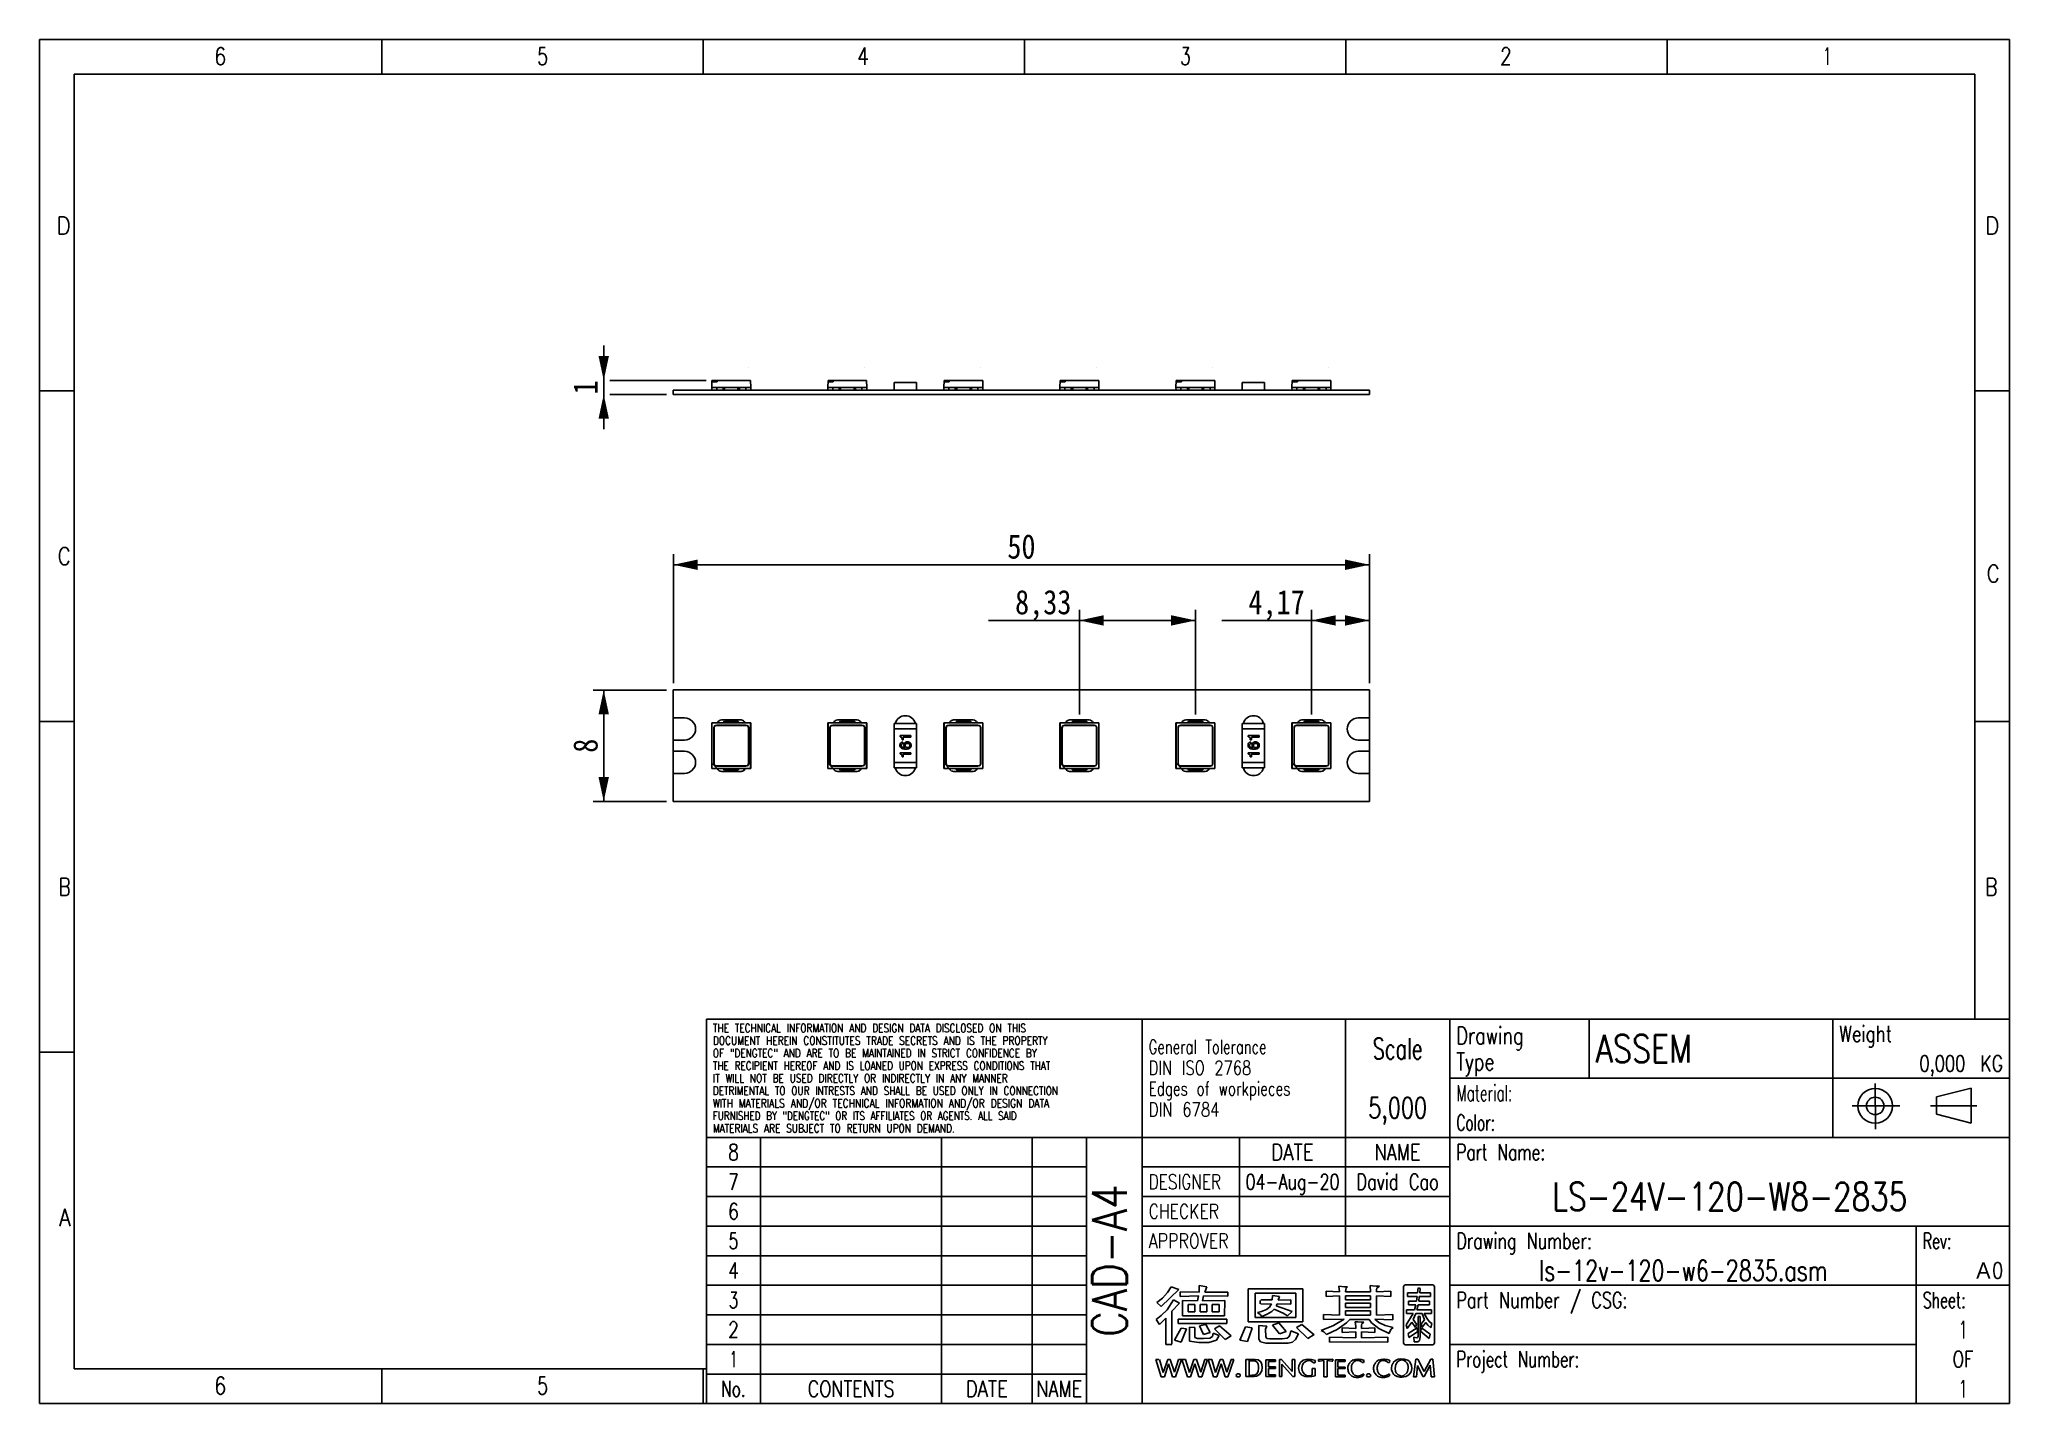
# Model space of a CAD drawing. Extents: x 4 to 145, y 3 to 102.
import ezdxf
from ezdxf.enums import TextEntityAlignment as Align

# ---------------------------------------------------------------- set-up
doc = ezdxf.new("R2010")
doc.units = 0
doc.header["$LTSCALE"] = 8.1675
doc.layers.get('0').update_dxf_attribs({"linetype": 'CONTINUOUS'})
for name, color, linetype in [('LED_CHIP_2835_BASE2', 7, 'CONTINUOUS'), ('LED_CHIP_2835_ELETRODE_12', 7, 'CONTINUOUS'), ('LED_CHIP_2835_ELETRODE_22', 7, 'CONTINUOUS'), ('LED_CHIP_2835_SLICONE2', 7, 'CONTINUOUS'), ('LS-24V-120-W8-28354', 7, 'CONTINUOUS'), ('LS-24V-120-W8-28359', 7, 'CONTINUOUS'), ('LS-24V-120-W8-2835_PADS2', 7, 'CONTINUOUS'), ('LS-24V-120-W8-2835_PLATE2', 7, 'CONTINUOUS'), ('RES_1206_012', 7, 'CONTINUOUS'), ('RES_1206_032', 7, 'CONTINUOUS')]:
    doc.layers.add(name, color=color, linetype=linetype)
doc.styles.get("Standard").update_dxf_attribs({"font": 'SIMHEI.SHX', "width": 0.85})
doc.styles.add('TEXTSTYLE_2', font='TXT.TTF')
doc.styles.add('TEXTSTYLE_3', font='TXT.TTF')
doc.styles.add('TEXTSTYLE_4', font='TXT.TTF')
doc.styles.add('TEXTSTYLE_5', font='TXT.TTF')
doc.styles.add('TEXTSTYLE_6', font='TXT.TTF')
doc.styles.add('TEXTSTYLE_8', font='gdt', dxfattribs={"width": 0.55})
doc.dimstyles.get("Standard").update_dxf_attribs({"dimtxt": 2.5, "dimasz": 2.5, "dimexe": 1.25, "dimexo": 0.625, "dimtad": 1, "dimcen": 2.5, "dimazin": 3, "dimtfac": 1, "dimtmove": 0, "dimatfit": 3})

msp = doc.modelspace()

# ---------------------------------------------------------------- texts
at = {"layer": 'LS-24V-120-W8-28359', "color": 7, "style": 'TEXTSTYLE_2'}
for s, width, p in [('6', 0.785714, (16.909, 99.665)), ('4', 0.785714, (63.075, 99.665)), ('2', 0.785714, (109.242, 99.665)), ('D', 0.904762, (5.75, 87.5)), ('C', 0.833333, (5.75, 63.75)), ('B', 0.785714, (5.75, 40)), ('A', 0.857143, (5.75, 16.25)), ('6', 0.785714, (16.909, 4.165))]:
    msp.add_text(s, height=1.25, dxfattribs=dict(at, width=width)).set_placement(p, align=Align.RIGHT)
for s, width, p in [('5', 0.714286, (39.258, 99.665)), ('3', 0.714286, (85.425, 99.665)), ('1', 0.571429, (131.591, 99.665)), ('D', 0.904762, (143.25, 87.5)), ('B', 0.785714, (143.25, 40)), ('5', 0.714286, (39.258, 4.165))]:
    msp.add_text(s, height=1.25, dxfattribs=dict(at, width=width)).set_placement(p)
at = {"layer": 'LS-24V-120-W8-28359', "color": 7, "style": 'TEXTSTYLE_2', "text_generation_flag": 2, "width": 0.833333}
msp.add_text('C', height=1.25, rotation=180, dxfattribs=at).set_placement((144.292, 63.75), align=Align.RIGHT)
at = {"layer": 'LS-24V-120-W8-28359', "color": 3}
for s, height, style, width, p in [('THE TECHNICAL INFORMATION AND DESIGN DATA DISCLOSED ON THIS', 0.6, 'TEXTSTYLE_3', 0.786118, (51.869, 30.175)), ('DOCUMENT HEREIN CONSTITUTES TRADE SECRETS AND IS THE PROPERTY', 0.6, 'TEXTSTYLE_3', 0.790398, (51.869, 29.275)), ('Drawing', 1.25, 'TEXTSTYLE_5', 0.744898, (105.269, 29.312)), ('ASSEM', 2, 'TEXTSTYLE_5', 0.8, (115.269, 28)), ('Weight ', 1.15, 'TEXTSTYLE_5', 0.768707, (132.769, 29.487)), ('OF "DENGTEC" AND ARE TO BE MAINTAINED IN STRICT CONFIDENCE BY', 0.6, 'TEXTSTYLE_3', 0.782592, (51.869, 28.375)), ('General Tolerance', 1, 'TEXTSTYLE_4', 0.693277, (83.169, 28.625)), ('Type ', 1.25, 'TEXTSTYLE_5', 0.738095, (105.269, 27.437)), ('THE RECIPIENT HEREOF AND IS LOANED UPON EXPRESS CONDITIONS THAT', 0.6, 'TEXTSTYLE_3', 0.779289, (51.869, 27.475)), ('IT WILL NOT BE USED DIRECTLY OR INDIRECTLY IN ANY MANNER ', 0.6, 'TEXTSTYLE_3', 0.784879, (51.869, 26.575)), ('DIN ISO 2768', 1, 'TEXTSTYLE_4', 0.771825, (83.169, 27.125)), ('WITH MATERIALS AND/OR TECHNICAL INFORMATION AND/OR DESIGN DATA', 0.6, 'TEXTSTYLE_3', 0.797619, (51.869, 24.775)), ('DETRIMENTAL TO OUR INTRESTS AND SHALL BE USED ONLY IN CONNECTION ', 0.6, 'TEXTSTYLE_3', 0.780586, (51.869, 25.675)), ('Edges of workpieces', 1, 'TEXTSTYLE_4', 0.711779, (83.169, 25.625)), ('Material:', 1.15, 'TEXTSTYLE_5', 0.621693, (105.269, 25.237)), ('FURNISHED BY "DENGTEC" OR ITS AFFILIATES OR AGENTS. ALL SAID', 0.6, 'TEXTSTYLE_3', 0.76746, (51.869, 23.875)), ('DIN 6784', 1, 'TEXTSTYLE_4', 0.782738, (83.169, 24.125)), ('Color:', 1.15, 'TEXTSTYLE_5', 0.626984, (105.269, 23.112)), ('MATERIALS ARE SUBJECT TO RETURN UPON DEMAND.', 0.6, 'TEXTSTYLE_3', 0.785714, (51.869, 22.975)), ('Part Name:', 1.15, 'TEXTSTYLE_5', 0.7, (105.269, 20.987)), ('DESIGNER', 1.05, 'TEXTSTYLE_6', 0.764881, (83.169, 18.912)), ('CHECKER', 1.05, 'TEXTSTYLE_6', 0.778912, (83.169, 16.787)), ('APPROVER', 1.05, 'TEXTSTYLE_6', 0.791667, (83.169, 14.662)), ('Drawing Number:', 1.15, 'TEXTSTYLE_5', 0.72381, (105.269, 14.612)), ('Rev:', 1.15, 'TEXTSTYLE_5', 0.642857, (138.769, 14.612)), ('Part Number / CSG:', 1.15, 'TEXTSTYLE_5', 0.727513, (105.269, 10.362)), ('Sheet:', 1.15, 'TEXTSTYLE_5', 0.642857, (138.769, 10.362)), ('Project Number:', 1.15, 'TEXTSTYLE_5', 0.680952, (105.269, 6.112))]:
    msp.add_text(s, height=height, dxfattribs=dict(at, style=style, width=width)).set_placement(p)
at = {"layer": 'LS-24V-120-W8-28359', "color": 3, "style": 'TEXTSTYLE_5'}
for s, height, width, p in [('Scale', 1.5, 0.671429, (101.05, 28.25)), ('5,000', 1.5, 0.728571, (101.05, 24)), ('8', 1.15, 0.785714, (53.35, 20.987)), ('DATE', 1.15, 0.833333, (93.5, 20.987)), ('NAME', 1.15, 0.803571, (101.05, 20.987)), ('7', 1.15, 0.785714, (53.35, 18.862)), ('04-Aug-20', 1.1, 0.761905, (93.5, 18.887)), ('David Cao', 1.15, 0.73545, (101.05, 18.862)), ('LS-24V-120-W8-2835', 2, 0.776455, (124.9, 17.375)), ('6', 1.15, 0.785714, (53.35, 16.737)), ('5', 1.15, 0.714286, (53.35, 14.612)), ('4', 1.15, 0.785714, (53.35, 12.487)), ('ls-12v-120-w6-2835.asm', 1.5, 0.727273, (121.55, 12.312)), ('3', 1.15, 0.714286, (53.35, 10.362)), ('2', 1.15, 0.785714, (53.35, 8.237)), ('1', 1.25, 0.571429, (141.65, 8.187)), ('1', 1.15, 0.571429, (53.35, 6.112)), ('OF', 1.15, 0.75, (141.65, 6.112)), ('No.', 1.15, 0.690476, (53.35, 3.987)), ('CONTENTS', 1.15, 0.800595, (61.8, 3.987)), ('DATE', 1.15, 0.833333, (71.55, 3.987)), ('NAME', 1.15, 0.803571, (76.75, 3.987)), ('1', 1.25, 0.571429, (141.65, 3.937))]:
    msp.add_text(s, height=height, dxfattribs=dict(at, width=width)).set_placement(p, align=Align.CENTER)
for s, width, p in [('0,000', 0.742857, (141.821, 27.362)), (' KG', 0.785714, (144.531, 27.362)), ('0', 0.785714, (144.531, 12.487))]:
    msp.add_text(s, height=1.15, dxfattribs=dict(at, width=width)).set_placement(p, align=Align.RIGHT)
at = {"layer": 'LS-24V-120-W8-28359', "color": 3, "style": 'TEXTSTYLE_2', "width": 0.825397}
msp.add_text('CAD-A4', height=2.5, rotation=90, dxfattribs=at).set_placement((81.606, 19.253), align=Align.RIGHT)
at = {"layer": 'LS-24V-120-W8-28359', "color": 3, "style": 'TEXTSTYLE_8'}
msp.add_text('A', height=1.15, dxfattribs=at).set_placement((143.628, 12.487), align=Align.RIGHT)

# ---------------------------------------------------------------- blocks, each defined once
blk = doc.blocks.new('SYMBOL_283_BL0', base_point=(93.7, 8.72))
at = {"layer": 'LS-24V-120-W8-28359', "color": 7}
for p, q in [((84.08, 10.47), (85.33, 11.71)), ((84.53, 11.48), (84.16, 11.09)), ((84.78, 11.9), (84.53, 11.48)), ((85.33, 11.71), (84.78, 11.9)), ((85.43, 11.53), (85.43, 11.21)), ((85.43, 11.53), (86.79, 11.51)), ((86.79, 11.98), (86.79, 11.51)), ((87.36, 11.9), (86.79, 11.98)), ((87.36, 11.9), (87.2, 11.51)), ((87.2, 11.51), (88.87, 11.52)), ((88.87, 11.52), (88.87, 11.22)), ((90.31, 9.38), (90.32, 11.75)), ((90.32, 11.75), (94.25, 11.75)), ((90.81, 11.43), (90.81, 9.69)), ((93.75, 11.43), (90.81, 11.43)), ((93.75, 9.69), (93.75, 11.43)), ((94.25, 11.75), (94.25, 9.38)), ((95.92, 11.58), (96.88, 11.54)), ((95.92, 11.58), (95.92, 11.21)), ((96.83, 11.94), (96.88, 11.54)), ((96.83, 11.94), (97.23, 11.9)), ((97.23, 11.9), (97.46, 11.9)), ((97.33, 11.69), (97.32, 11.54)), ((97.32, 11.54), (99.1, 11.54)), ((97.36, 11.79), (97.33, 11.69)), ((97.46, 11.9), (97.36, 11.79)), ((99.07, 11.99), (99.1, 11.54)), ((99.07, 11.99), (99.25, 11.97)), ((99.25, 11.97), (99.52, 11.95)), ((99.52, 11.95), (99.74, 11.95)), ((99.57, 11.8), (99.53, 11.7)), ((99.53, 11.7), (99.53, 11.54)), ((99.53, 11.54), (100.57, 11.58)), ((99.74, 11.95), (99.57, 11.8)), ((100.57, 11.58), (100.57, 11.2)), ((101.48, 11.84), (101.48, 7.92)), ((103.51, 12.04), (101.67, 12.04)), ((102.49, 11.45), (101.77, 11.45)), ((101.77, 11.45), (101.77, 11.2)), ((102.52, 11.83), (102.49, 11.45)), ((102.52, 11.83), (102.67, 11.78)), ((102.64, 11.45), (102.67, 11.78)), ((103.41, 11.45), (102.64, 11.45)), ((103.41, 11.2), (103.41, 11.45)), ((103.71, 7.92), (103.71, 11.84)), ((84.16, 11.09), (83.76, 10.77)), ((83.76, 10.77), (84.08, 10.47)), ((84.5, 10.25), (84.08, 9.83)), ((84.95, 10.97), (84.5, 10.25)), ((84.83, 10.15), (85.38, 10.73)), ((84.83, 7.77), (84.83, 10.15)), ((84.95, 10.97), (85.38, 10.73)), ((85.44, 11.21), (86.75, 11.24)), ((86.67, 10.89), (85.61, 10.91)), ((85.61, 10.91), (85.61, 9.81)), ((86, 10.63), (86, 10.09)), ((86.01, 10.63), (86.5, 10.63)), ((86.01, 10.09), (86.5, 10.09)), ((86.5, 10.09), (86.5, 10.63)), ((86.75, 11.24), (86.67, 10.89)), ((86.86, 10.63), (86.86, 10.09)), ((86.86, 10.63), (87.36, 10.63)), ((86.86, 10.09), (87.36, 10.09)), ((87.12, 11.24), (87.04, 10.89)), ((88.64, 10.91), (87.04, 10.89)), ((88.87, 11.22), (87.12, 11.24)), ((87.36, 10.09), (87.36, 10.63)), ((87.73, 10.63), (87.73, 10.09)), ((87.74, 10.63), (88.23, 10.63)), ((87.74, 10.09), (88.23, 10.09)), ((88.23, 10.09), (88.23, 10.63)), ((88.64, 10.91), (88.63, 9.81)), ((91.28, 10.12), (90.98, 10.05)), ((90.98, 10.05), (91.18, 9.9)), ((91.18, 10.91), (91.18, 10.66)), ((92, 10.68), (91.22, 10.65)), ((91.23, 10.96), (92.04, 10.95)), ((91.63, 10.26), (91.28, 10.12)), ((91.3, 9.77), (91.69, 9.92)), ((91.86, 10.44), (91.63, 10.26)), ((91.69, 9.92), (92.01, 10.11)), ((92, 10.68), (91.86, 10.44)), ((92.01, 10.11), (92.19, 10.28)), ((92.07, 11.28), (92.04, 10.95)), ((92.07, 11.28), (92.56, 11.21)), ((92.19, 10.28), (92.44, 10.18)), ((92.41, 10.68), (92.34, 10.52)), ((92.34, 10.52), (93.48, 10.11)), ((93.39, 10.65), (92.41, 10.68)), ((92.44, 10.18), (92.84, 9.99)), ((92.56, 11.21), (92.48, 10.93)), ((92.48, 10.93), (93.39, 10.96)), ((92.84, 9.99), (93.15, 9.8)), ((93.15, 9.8), (93.48, 10.11)), ((93.39, 10.96), (93.39, 10.65)), ((96.89, 11.24), (95.92, 11.21)), ((96.89, 11.24), (96.89, 9.86)), ((99.11, 11.24), (97.32, 11.24)), ((97.32, 11.24), (97.32, 10.96)), ((97.32, 10.96), (99.11, 10.96)), ((99.11, 10.72), (97.32, 10.72)), ((97.32, 10.72), (97.32, 10.4)), ((97.32, 10.4), (99.11, 10.4)), ((99.11, 10.16), (97.32, 10.16)), ((97.32, 10.16), (97.32, 9.86)), ((99.11, 10.96), (99.11, 11.24)), ((99.11, 10.4), (99.11, 10.72)), ((99.11, 9.86), (99.11, 10.16)), ((100.57, 11.2), (99.53, 11.24)), ((99.53, 11.24), (99.53, 9.86)), ((102.18, 9.97), (101.66, 9.17)), ((102.26, 10.23), (101.7, 10.23)), ((101.7, 10.23), (101.7, 9.97)), ((101.7, 9.97), (102.18, 9.97)), ((101.77, 11.2), (102.46, 11.2)), ((101.84, 10.87), (102.42, 10.87)), ((101.84, 10.87), (101.84, 10.61)), ((102.37, 10.61), (101.84, 10.61)), ((102.36, 9.97), (102.17, 9.54)), ((102.37, 10.61), (102.26, 10.23)), ((102.36, 9.97), (102.82, 9.97)), ((102.46, 11.2), (102.42, 10.87)), ((102.53, 10.61), (102.44, 10.23)), ((103.49, 10.23), (102.44, 10.23)), ((103.35, 10.61), (102.53, 10.61)), ((102.61, 11.2), (102.57, 10.87)), ((102.57, 10.87), (103.35, 10.87)), ((102.61, 11.2), (103.41, 11.2)), ((102.82, 9.97), (102.98, 9.51)), ((102.97, 9.97), (103.14, 9.64)), ((102.97, 9.97), (103.49, 9.97)), ((103.35, 10.87), (103.35, 10.61)), ((103.49, 10.23), (103.49, 9.97)), ((84.08, 9.83), (83.71, 9.54)), ((83.71, 9.54), (83.95, 9.19)), ((83.95, 9.19), (84.4, 9.65)), ((84.4, 9.65), (84.4, 7.76)), ((85.5, 8.93), (85.02, 8.05)), ((88.79, 9.57), (85.29, 9.57)), ((85.29, 9.57), (85.29, 9.26)), ((85.29, 9.26), (88.79, 9.26)), ((85.89, 8.88), (85.5, 8.93)), ((85.89, 8.88), (85.5, 7.91)), ((85.61, 9.81), (88.63, 9.81)), ((86.1, 8.99), (86.5, 8.97)), ((86.1, 8.99), (86.1, 7.99)), ((86.5, 8.97), (86.5, 8.25)), ((86.83, 9.09), (87.28, 9.19)), ((87.12, 8.47), (86.83, 9.09)), ((87.58, 8.61), (87.12, 8.47)), ((87.28, 9.19), (87.58, 8.61)), ((87.81, 8.57), (87.75, 8.33)), ((88.24, 8.4), (87.81, 8.57)), ((87.9, 8.88), (88.26, 9.09)), ((88.66, 8.11), (87.9, 8.88)), ((88.26, 9.09), (89.1, 8.38)), ((88.79, 9.27), (88.79, 9.57)), ((90.12, 9.03), (89.71, 8.06)), ((90.61, 8.94), (90.12, 9.03)), ((90.27, 7.97), (90.61, 8.93)), ((94.25, 9.38), (90.31, 9.38)), ((90.81, 9.69), (93.75, 9.69)), ((91.09, 9.11), (91.09, 8.13)), ((91.67, 9.06), (91.09, 9.11)), ((91.18, 9.9), (91.3, 9.77)), ((91.57, 8.84), (91.67, 9.06)), ((91.59, 8.29), (91.57, 8.84)), ((92.53, 9.3), (92.07, 9.15)), ((92.07, 9.15), (92.58, 8.51)), ((93.05, 8.69), (92.53, 9.3)), ((92.58, 8.51), (93.05, 8.69)), ((93.38, 8.72), (93.32, 8.43)), ((93.94, 8.51), (93.39, 8.72)), ((93.73, 8.11), (93.94, 8.51)), ((94.17, 9.19), (93.8, 8.97)), ((93.8, 8.97), (94.6, 8.18)), ((95.06, 8.45), (94.17, 9.19)), ((96.44, 9.11), (95.57, 8.76)), ((95.57, 8.76), (95.75, 8.67)), ((96.89, 9.86), (95.72, 9.9)), ((95.72, 9.9), (95.72, 9.54)), ((95.72, 9.54), (97.22, 9.58)), ((95.75, 8.67), (95.94, 8.46)), ((95.95, 8.46), (96.7, 8.83)), ((97.22, 9.58), (96.44, 9.11)), ((96.7, 8.83), (97.38, 9.3)), ((97.08, 8.94), (98.04, 8.91)), ((97.08, 8.94), (97.08, 8.61)), ((98.04, 8.65), (97.08, 8.61)), ((97.32, 9.86), (99.11, 9.86)), ((97.38, 9.3), (97.63, 9.55)), ((99.01, 9.55), (97.63, 9.55)), ((98, 9.39), (98.04, 9.05)), ((98, 9.39), (98.19, 9.37)), ((98.04, 9.05), (98.04, 8.91)), ((98.04, 8.65), (98.04, 8.24)), ((98.19, 9.37), (98.46, 9.36)), ((98.46, 9.36), (98.63, 9.36)), ((98.49, 9.23), (98.46, 9.14)), ((98.46, 9.14), (98.46, 8.91)), ((98.46, 8.91), (98.98, 8.92)), ((99.42, 8.61), (98.46, 8.65)), ((98.46, 8.65), (98.46, 8.24)), ((98.63, 9.36), (98.49, 9.23)), ((98.98, 8.92), (99.42, 8.94)), ((99.17, 9.31), (99.01, 9.55)), ((99.71, 8.89), (99.17, 9.31)), ((99.41, 9.58), (99.71, 9.32)), ((100.72, 9.53), (99.41, 9.58)), ((99.42, 8.94), (99.42, 8.61)), ((100.72, 9.9), (99.53, 9.86)), ((99.71, 9.32), (100.15, 9.11)), ((100.44, 8.53), (99.71, 8.89)), ((100.15, 9.11), (100.73, 8.96)), ((100.49, 8.68), (100.44, 8.53)), ((100.6, 8.84), (100.49, 8.68)), ((100.73, 8.96), (100.6, 8.84)), ((100.72, 9.9), (100.72, 9.53)), ((101.66, 9.17), (101.75, 8.9)), ((102.07, 9.35), (101.75, 8.9)), ((101.8, 8.54), (102.45, 8.94)), ((101.8, 8.54), (101.85, 8.25)), ((102.48, 8.67), (101.85, 8.25)), ((102.33, 8.97), (102.07, 9.35)), ((102.17, 9.54), (102.42, 9.21)), ((102.42, 9.21), (102.33, 8.97)), ((102.45, 8.94), (102.48, 8.67)), ((102.68, 9.77), (102.54, 9.77)), ((102.54, 9.77), (102.54, 8.45)), ((102.68, 9.77), (102.68, 8.29)), ((102.76, 8.94), (102.7, 8.7)), ((102.7, 8.7), (103.32, 8.19)), ((102.98, 9.51), (102.75, 9.23)), ((102.75, 9.23), (102.82, 9)), ((103.39, 8.49), (102.76, 8.94)), ((103.09, 9.33), (102.82, 9)), ((103.09, 9.33), (103.23, 9.14)), ((103.14, 9.64), (103.33, 9.41)), ((103.23, 9.14), (103.43, 8.94)), ((103.32, 8.19), (103.39, 8.49)), ((103.33, 9.41), (103.52, 9.25)), ((103.52, 9.25), (103.43, 8.94)), ((84.83, 7.76), (84.4, 7.76)), ((85.03, 8.05), (85.5, 7.91)), ((86.1, 7.99), (86.78, 7.89)), ((86.68, 8.19), (86.5, 8.25)), ((87.12, 8.17), (86.68, 8.19)), ((86.78, 7.89), (87.5, 7.89)), ((87.56, 8.2), (87.12, 8.17)), ((87.5, 7.89), (88.04, 8.06)), ((87.75, 8.33), (87.56, 8.2)), ((88.04, 8.06), (88.24, 8.4)), ((89.1, 8.38), (88.66, 8.11)), ((89.71, 8.06), (90.27, 7.97)), ((91.09, 8.13), (91.2, 7.95)), ((91.2, 7.95), (91.58, 7.85)), ((91.58, 7.85), (93.19, 7.85)), ((91.67, 8.19), (91.59, 8.29)), ((91.88, 8.15), (91.67, 8.19)), ((92.77, 8.15), (91.88, 8.15)), ((93.11, 8.2), (92.77, 8.15)), ((93.25, 8.29), (93.11, 8.2)), ((93.19, 7.85), (93.5, 7.92)), ((93.32, 8.43), (93.25, 8.29)), ((93.5, 7.92), (93.73, 8.11)), ((94.6, 8.18), (95.07, 8.46)), ((98.04, 8.24), (96.16, 8.28)), ((96.16, 8.28), (96.16, 7.91)), ((96.16, 7.91), (98.42, 7.95)), ((98.42, 7.95), (100.36, 7.91)), ((100.36, 8.28), (98.46, 8.24)), ((100.36, 7.91), (100.36, 8.28)), ((101.67, 7.72), (103.51, 7.72)), ((102.43, 8.24), (102.21, 8.27)), ((102.21, 8.27), (102.23, 7.94)), ((102.23, 7.94), (102.51, 7.93)), ((102.49, 8.26), (102.43, 8.24)), ((102.52, 8.33), (102.49, 8.26)), ((102.51, 7.93), (102.62, 8.04)), ((102.54, 8.45), (102.52, 8.33)), ((102.62, 8.04), (102.68, 8.29)), ((83.68, 6.67), (83.9, 6.67)), ((84.08, 5.43), (83.68, 6.67)), ((83.94, 6.67), (84.22, 5.75)), ((84.22, 5.75), (84.54, 6.67)), ((84.6, 6.35), (84.3, 5.43)), ((84.54, 6.67), (84.72, 6.67)), ((84.89, 5.43), (84.6, 6.35)), ((84.72, 6.67), (85.03, 5.76)), ((85.03, 5.76), (85.32, 6.67)), ((85.52, 6.67), (85.09, 5.43)), ((85.32, 6.67), (85.52, 6.67)), ((85.56, 6.67), (85.96, 5.43)), ((85.82, 6.67), (85.56, 6.67)), ((86.1, 5.75), (85.82, 6.67)), ((86.42, 6.67), (86.1, 5.75)), ((86.18, 5.43), (86.48, 6.35)), ((86.6, 6.67), (86.42, 6.67)), ((86.48, 6.35), (86.77, 5.43)), ((86.91, 5.76), (86.6, 6.67)), ((87.2, 6.67), (86.91, 5.76)), ((86.98, 5.43), (87.4, 6.67)), ((87.4, 6.67), (87.2, 6.67)), ((87.45, 6.67), (87.7, 6.67)), ((87.84, 5.43), (87.45, 6.67)), ((87.7, 6.67), (87.98, 5.75)), ((87.98, 5.75), (88.3, 6.67)), ((88.37, 6.35), (88.06, 5.43)), ((88.3, 6.67), (88.49, 6.67)), ((88.66, 5.43), (88.37, 6.35)), ((88.49, 6.67), (88.79, 5.76)), ((88.79, 5.76), (89.09, 6.67)), ((89.28, 6.67), (88.86, 5.43)), ((89.09, 6.67), (89.28, 6.67)), ((90.16, 6.67), (90.16, 5.45)), ((90.83, 6.67), (90.16, 6.67)), ((90.39, 6.59), (90.39, 5.53)), ((90.62, 6.58), (90.39, 6.58)), ((90.85, 6.55), (90.62, 6.58)), ((91.03, 6.64), (90.83, 6.67)), ((90.96, 6.47), (90.85, 6.55)), ((90.93, 5.64), (91.04, 5.82)), ((91.03, 6.33), (90.96, 6.47)), ((91.22, 6.5), (91.03, 6.64)), ((91.07, 6.16), (91.03, 6.33)), ((91.04, 5.82), (91.07, 6.06)), ((91.07, 6.06), (91.07, 6.16)), ((91.13, 5.6), (91.29, 5.85)), ((91.22, 6.5), (91.31, 6.31)), ((91.33, 6.1), (91.29, 5.85)), ((91.31, 6.31), (91.33, 6.1)), ((91.59, 6.66), (92.29, 6.66)), ((91.59, 5.45), (91.59, 6.66)), ((92.29, 6.54), (91.77, 6.54)), ((91.77, 6.54), (91.77, 6.15)), ((91.77, 6.15), (92.29, 6.15)), ((92.29, 6.03), (91.77, 6.03)), ((91.77, 6.03), (91.77, 5.56)), ((92.29, 6.66), (92.29, 6.54)), ((92.29, 6.15), (92.29, 6.03)), ((92.56, 5.45), (92.56, 6.67)), ((92.56, 6.67), (92.71, 6.67)), ((92.71, 6.67), (93.49, 5.82)), ((93.53, 5.45), (92.74, 6.33)), ((92.74, 6.33), (92.74, 5.45)), ((93.49, 5.82), (93.49, 6.67)), ((93.49, 6.67), (93.67, 6.67)), ((93.67, 6.67), (93.67, 5.45)), ((93.95, 6.21), (93.93, 6.03)), ((93.93, 6.03), (94, 5.73)), ((94.07, 6.46), (93.95, 6.21)), ((94, 5.73), (94.17, 5.54)), ((94.28, 6.62), (94.07, 6.46)), ((94.19, 6.18), (94.18, 6.05)), ((94.18, 6.05), (94.2, 5.88)), ((94.22, 6.3), (94.19, 6.18)), ((94.2, 5.88), (94.26, 5.74)), ((94.29, 6.42), (94.22, 6.3)), ((94.26, 5.74), (94.37, 5.61)), ((94.45, 6.68), (94.28, 6.62)), ((94.43, 6.54), (94.29, 6.42)), ((94.63, 6.61), (94.43, 6.54)), ((94.59, 6.69), (94.45, 6.68)), ((94.59, 6.69), (94.87, 6.68)), ((94.78, 6.59), (94.63, 6.61)), ((95.04, 6.44), (94.78, 6.59)), ((94.87, 6.68), (95.15, 6.59)), ((94.92, 5.56), (94.92, 6.02)), ((94.92, 6.02), (95.14, 6.02)), ((95.1, 6.44), (95.04, 6.44)), ((95.15, 6.59), (95.1, 6.44)), ((95.14, 6.02), (95.14, 5.5)), ((95.36, 6.68), (96.39, 6.69)), ((95.36, 6.68), (95.36, 6.56)), ((95.36, 6.56), (95.44, 6.56)), ((95.44, 6.56), (95.76, 6.6)), ((95.76, 6.6), (95.76, 5.43)), ((95.99, 5.43), (95.99, 6.6)), ((95.99, 6.6), (96.32, 6.56)), ((96.32, 6.56), (96.39, 6.56)), ((96.39, 6.69), (96.39, 6.57)), ((96.58, 6.64), (97.28, 6.64)), ((96.58, 5.43), (96.58, 6.64)), ((97.28, 6.53), (96.76, 6.53)), ((96.76, 6.53), (96.76, 6.13)), ((96.76, 6.13), (97.28, 6.13)), ((97.28, 6.02), (96.76, 6.02)), ((96.76, 6.02), (96.76, 5.54)), ((97.28, 6.64), (97.28, 6.53)), ((97.28, 6.13), (97.28, 6.02)), ((97.47, 6.05), (97.47, 6.04)), ((97.73, 6.05), (97.73, 6.07)), ((98.22, 6.69), (98.14, 6.68)), ((98.18, 6.61), (98.19, 6.61)), ((98.19, 6.61), (98.21, 6.61)), ((98.21, 6.61), (98.23, 6.61)), ((98.23, 6.61), (98.3, 6.59)), ((98.37, 6.68), (98.29, 6.68)), ((98.44, 6.67), (98.37, 6.68)), ((98.45, 6.51), (98.52, 6.46)), ((98.52, 6.46), (98.6, 6.46)), ((98.6, 6.46), (98.65, 6.6)), ((99.33, 6.05), (99.33, 6.04)), ((99.59, 6.05), (99.59, 6.07)), ((100.07, 6.69), (100, 6.68)), ((100.04, 6.61), (100.04, 6.61)), ((100.04, 6.61), (100.06, 6.61)), ((100.06, 6.61), (100.09, 6.61)), ((100.09, 6.61), (100.16, 6.59)), ((100.22, 6.68), (100.14, 6.68)), ((100.3, 6.67), (100.22, 6.68)), ((100.3, 6.51), (100.37, 6.46)), ((100.37, 6.46), (100.46, 6.46)), ((100.46, 6.46), (100.5, 6.6)), ((100.64, 6.23), (100.61, 6.04)), ((100.61, 6.04), (100.62, 5.93)), ((100.62, 5.93), (100.65, 5.8)), ((100.74, 6.44), (100.64, 6.23)), ((100.65, 5.8), (100.76, 5.62)), ((100.74, 6.45), (100.89, 6.6)), ((100.87, 6.06), (100.93, 6.31)), ((100.91, 5.81), (100.87, 6.06)), ((100.89, 6.6), (101.09, 6.69)), ((100.91, 5.81), (100.95, 5.71)), ((100.93, 6.31), (101.05, 6.51)), ((101.08, 5.57), (100.95, 5.71)), ((101.18, 6.61), (101.05, 6.51)), ((101.09, 6.69), (101.28, 6.71)), ((101.33, 6.64), (101.18, 6.61)), ((101.53, 6.7), (101.28, 6.71)), ((101.33, 6.64), (101.52, 6.59)), ((101.71, 5.71), (101.51, 5.52)), ((101.63, 6.52), (101.52, 6.59)), ((101.78, 6.62), (101.53, 6.7)), ((101.73, 6.4), (101.63, 6.52)), ((101.76, 5.81), (101.71, 5.71)), ((101.73, 6.4), (101.78, 6.3)), ((101.81, 6.06), (101.76, 5.81)), ((101.78, 6.62), (101.9, 6.52)), ((101.78, 6.3), (101.8, 6.18)), ((101.8, 6.18), (101.81, 6.06)), ((101.86, 5.58), (102.02, 5.79)), ((101.9, 6.52), (101.97, 6.42)), ((102.04, 6.24), (101.97, 6.42)), ((102.02, 5.79), (102.07, 6.02)), ((102.07, 6.02), (102.04, 6.24)), ((102.2, 5.43), (102.37, 6.69)), ((102.37, 6.69), (102.5, 6.69)), ((102.47, 6.24), (102.4, 5.43)), ((102.87, 5.46), (102.47, 6.24)), ((102.5, 6.69), (102.96, 5.8)), ((102.96, 5.8), (103.44, 6.69)), ((103.38, 6.26), (102.97, 5.46)), ((103.45, 5.43), (103.38, 6.26)), ((103.44, 6.69), (103.57, 6.69)), ((103.57, 6.69), (103.71, 5.43)), ((84.3, 5.43), (84.08, 5.43)), ((85.09, 5.43), (84.89, 5.43)), ((85.96, 5.43), (86.18, 5.43)), ((86.77, 5.43), (86.98, 5.43)), ((88.06, 5.43), (87.84, 5.43)), ((88.86, 5.43), (88.66, 5.43)), ((89.46, 5.52), (89.48, 5.6)), ((89.49, 5.44), (89.46, 5.52)), ((89.48, 5.6), (89.56, 5.65)), ((89.56, 5.42), (89.49, 5.44)), ((89.56, 5.65), (89.65, 5.65)), ((89.68, 5.43), (89.56, 5.42)), ((89.65, 5.65), (89.72, 5.61)), ((89.74, 5.48), (89.68, 5.43)), ((89.72, 5.61), (89.75, 5.55)), ((89.75, 5.55), (89.74, 5.48)), ((90.16, 5.45), (90.74, 5.45)), ((90.39, 5.53), (90.59, 5.54)), ((90.59, 5.54), (90.78, 5.55)), ((90.75, 5.45), (90.92, 5.48)), ((90.78, 5.55), (90.93, 5.64)), ((90.92, 5.48), (91.13, 5.6)), ((92.29, 5.45), (91.59, 5.45)), ((91.77, 5.56), (92.29, 5.56)), ((92.29, 5.56), (92.29, 5.45)), ((92.74, 5.45), (92.56, 5.45)), ((93.67, 5.45), (93.53, 5.45)), ((94.17, 5.54), (94.42, 5.44)), ((94.52, 5.52), (94.37, 5.61)), ((94.42, 5.44), (94.61, 5.42)), ((94.66, 5.49), (94.52, 5.52)), ((94.9, 5.45), (94.61, 5.42)), ((94.8, 5.51), (94.66, 5.49)), ((94.8, 5.51), (94.92, 5.56)), ((95.14, 5.5), (94.9, 5.45)), ((95.76, 5.43), (95.99, 5.43)), ((97.28, 5.43), (96.58, 5.43)), ((96.76, 5.54), (97.28, 5.54)), ((97.28, 5.54), (97.28, 5.43)), ((98.13, 5.39), (98.2, 5.39)), ((98.2, 5.39), (98.25, 5.39)), ((98.25, 5.39), (98.3, 5.4)), ((98.3, 5.4), (98.35, 5.41)), ((98.35, 5.41), (98.4, 5.42)), ((98.4, 5.42), (98.41, 5.42)), ((98.41, 5.42), (98.43, 5.43)), ((98.43, 5.43), (98.5, 5.45)), ((98.5, 5.45), (98.53, 5.46)), ((98.53, 5.46), (98.55, 5.47)), ((98.62, 5.62), (98.54, 5.62)), ((98.55, 5.47), (98.58, 5.49)), ((98.58, 5.49), (98.6, 5.51)), ((98.6, 5.51), (98.62, 5.62)), ((98.82, 5.49), (98.83, 5.57)), ((98.85, 5.44), (98.82, 5.49)), ((98.83, 5.57), (98.87, 5.63)), ((98.92, 5.42), (98.85, 5.44)), ((98.87, 5.63), (98.92, 5.65)), ((98.92, 5.65), (99.01, 5.65)), ((99, 5.42), (98.92, 5.42)), ((99.04, 5.43), (99, 5.42)), ((99.01, 5.65), (99.06, 5.62)), ((99.09, 5.46), (99.04, 5.43)), ((99.06, 5.62), (99.11, 5.57)), ((99.12, 5.53), (99.09, 5.46)), ((99.11, 5.57), (99.12, 5.53)), ((99.98, 5.39), (100.05, 5.39)), ((100.05, 5.39), (100.1, 5.39)), ((100.1, 5.39), (100.15, 5.4)), ((100.15, 5.4), (100.2, 5.41)), ((100.2, 5.41), (100.26, 5.42)), ((100.26, 5.42), (100.27, 5.42)), ((100.27, 5.42), (100.28, 5.43)), ((100.28, 5.43), (100.36, 5.45)), ((100.36, 5.45), (100.38, 5.46)), ((100.38, 5.46), (100.41, 5.47)), ((100.47, 5.62), (100.4, 5.62)), ((100.41, 5.47), (100.43, 5.49)), ((100.43, 5.49), (100.46, 5.51)), ((100.46, 5.51), (100.47, 5.62)), ((100.76, 5.62), (100.84, 5.55)), ((100.84, 5.55), (101.01, 5.46)), ((101.01, 5.46), (101.21, 5.41)), ((101.34, 5.48), (101.08, 5.57)), ((101.21, 5.41), (101.39, 5.41)), ((101.51, 5.52), (101.34, 5.48)), ((101.39, 5.41), (101.64, 5.45)), ((101.64, 5.45), (101.75, 5.5)), ((101.75, 5.5), (101.86, 5.58)), ((102.2, 5.43), (102.4, 5.43)), ((102.97, 5.46), (102.87, 5.46)), ((103.45, 5.43), (103.71, 5.43))]:
    blk.add_line(p, q, dxfattribs=at)
for centre, radius, start, end in [((101.67, 11.84), 0.2, 90, 180), ((103.51, 11.84), 0.2, 0, 90), ((101.67, 7.92), 0.2, 180, 270), ((103.51, 7.92), 0.2, 270, 360), ((98.1, 6.05), 0.625, 158.0467, 180.3952), ((98.21, 6.03), 0.731, 179.1046, 200.8922), ((98.15, 6.02), 0.683, 136.7287, 157.5392), ((98.09, 6.01), 0.616, 202.8963, 250.0701), ((98.08, 6.1), 0.579, 111.1471, 136.841), ((98.37, 6.08), 0.639, 160.119, 180.9693), ((98.61, 6.05), 0.872, 180.1894, 197.9684), ((98.23, 6.13), 0.485, 135.1351, 159.4747), ((98.15, 5.9), 0.388, 197.9155, 229.0523), ((98.13, 5.92), 0.76, 89.1542, 110.4525), ((98.23, 6.13), 0.484, 95.5685, 135.5687), ((98.24, 6.86), 0.173, 260.9564, 273.018), ((98.28, 6.87), 0.187, 261.6919, 272.7717), ((98.15, 6.09), 0.518, 63.4314, 72.1964), ((98.14, 6.09), 0.524, 54.3712, 63.3981), ((98.34, 6.02), 0.662, 68.5873, 81.3424), ((98.42, 6.24), 0.42, 58.0891, 67.5455), ((99.95, 6.05), 0.625, 158.0467, 180.3952), ((100.06, 6.03), 0.731, 179.1046, 200.8922), ((100.01, 6.02), 0.683, 136.7287, 157.5392), ((99.94, 6.01), 0.616, 202.8963, 250.0701), ((99.93, 6.1), 0.579, 111.1471, 136.841), ((100.23, 6.08), 0.639, 160.119, 180.9693), ((100.46, 6.05), 0.872, 180.1894, 197.9684), ((100.08, 6.13), 0.485, 135.1351, 159.4747), ((100, 5.9), 0.388, 197.9155, 229.0523), ((99.99, 5.92), 0.76, 89.1542, 110.4525), ((100.08, 6.13), 0.484, 95.5685, 135.5687), ((100.1, 6.86), 0.173, 260.9564, 273.018), ((100.13, 6.87), 0.187, 261.6919, 272.7717), ((100, 6.09), 0.519, 54.329, 72.1869), ((100.2, 6.02), 0.662, 68.5873, 81.3424), ((100.28, 6.24), 0.42, 58.0891, 67.5455), ((98.12, 6.1), 0.712, 250.2982, 270.5014), ((98.26, 6.03), 0.557, 229.1447, 246.9842), ((98.23, 5.97), 0.495, 247.3414, 266.3689), ((98.15, 6.13), 0.657, 274.3561, 282.4978), ((98.17, 6.04), 0.564, 282.3564, 291.9904), ((98.17, 6.08), 0.597, 290.9261, 300.3826), ((98.2, 6.02), 0.535, 300.1226, 310.0864), ((99.97, 6.1), 0.712, 250.2982, 270.5014), ((100.11, 6.03), 0.557, 229.1447, 246.9842), ((100.08, 5.97), 0.495, 247.3414, 266.3689), ((100, 6.13), 0.657, 274.3561, 282.4978), ((100.02, 6.04), 0.564, 282.3564, 291.9904), ((100.02, 6.08), 0.597, 290.9261, 300.3826), ((100.05, 6.02), 0.535, 300.1226, 310.0864)]:
    blk.add_arc(centre, radius, start, end, dxfattribs=at)
blk = doc.blocks.new('_FILLED')
at = {"color": 0, "linetype": 'BYBLOCK'}
blk.add_solid([(0, 0), (-1, 0.214), (-1, -0.214)], dxfattribs=at)
blk = doc.blocks.new('*D0')
at = {"layer": 'LS-24V-120-W8-28354', "color": 3}
for p, q in [((48.53, 54.76), (43.28, 54.76)), ((44.03, 54.76), (44.03, 50.76)), ((44.03, 46.76), (44.03, 50.76)), ((48.53, 46.76), (43.28, 46.76))]:
    blk.add_line(p, q, dxfattribs=at)
at = {"layer": 'LS-24V-120-W8-28354', "color": 3, "xscale": 1.75, "yscale": 1.75, "zscale": 1.75}
for p, rotation in [((44.03, 54.76), 90), ((44.03, 46.76), 270)]:
    blk.add_blockref('_FILLED', p, dxfattribs=dict(at, rotation=rotation))
at = {"layer": 'LS-24V-120-W8-28354', "color": 3, "width": 0.85}
blk.add_text('8', height=1.75, rotation=90, dxfattribs=at).set_placement((43.59, 50.76), align=Align.CENTER)
blk = doc.blocks.new('*D1')
at = {"layer": 'LS-24V-120-W8-28354', "color": 3}
for p, q in [((49.03, 55.26), (49.03, 64.51)), ((49.03, 63.76), (74.03, 63.76)), ((99.03, 63.76), (74.03, 63.76)), ((99.03, 55.26), (99.03, 64.51))]:
    blk.add_line(p, q, dxfattribs=at)
at = {"layer": 'LS-24V-120-W8-28354', "color": 3, "xscale": 1.75, "yscale": 1.75, "zscale": 1.75, "rotation": 180}
blk.add_blockref('_FILLED', (49.03, 63.76), dxfattribs=at)
at = {"layer": 'LS-24V-120-W8-28354', "color": 3, "xscale": 1.75, "yscale": 1.75, "zscale": 1.75}
blk.add_blockref('_FILLED', (99.03, 63.76), dxfattribs=at)
at = {"layer": 'LS-24V-120-W8-28354', "color": 3, "width": 0.85}
blk.add_text('50', height=1.75, dxfattribs=at).set_placement((74.03, 64.2), align=Align.CENTER)
blk = doc.blocks.new('*D2')
at = {"layer": 'LS-24V-120-W8-28354', "color": 3}
for p, q in [((44.03, 77), (44.03, 79.5)), ((44.03, 79.5), (44.03, 76.5)), ((44.03, 73.5), (44.03, 76.5)), ((51.38, 77), (44.46, 77)), ((44.03, 76), (44.03, 73.5)), ((48.53, 76), (44.46, 76))]:
    blk.add_line(p, q, dxfattribs=at)
at = {"layer": 'LS-24V-120-W8-28354', "color": 3, "xscale": 1.75, "yscale": 1.75, "zscale": 1.75}
for p, rotation in [((44.03, 77), 270), ((44.03, 76), 90)]:
    blk.add_blockref('_FILLED', p, dxfattribs=dict(at, rotation=rotation))
at = {"layer": 'LS-24V-120-W8-28354', "color": 3, "width": 0.85}
blk.add_text('1', height=1.75, rotation=90, dxfattribs=at).set_placement((43.59, 76.5), align=Align.CENTER)
blk = doc.blocks.new('*D3')
at = {"layer": 'LS-24V-120-W8-28354', "color": 3}
for p, q in [((82.36, 59.76), (71.67, 59.76)), ((78.19, 53.01), (78.19, 60.51)), ((78.19, 59.76), (82.36, 59.76)), ((86.53, 59.76), (82.36, 59.76)), ((86.53, 53.01), (86.53, 60.51))]:
    blk.add_line(p, q, dxfattribs=at)
at = {"layer": 'LS-24V-120-W8-28354', "color": 3, "xscale": 1.75, "yscale": 1.75, "zscale": 1.75, "rotation": 180}
blk.add_blockref('_FILLED', (78.19, 59.76), dxfattribs=at)
at = {"layer": 'LS-24V-120-W8-28354', "color": 3, "xscale": 1.75, "yscale": 1.75, "zscale": 1.75}
blk.add_blockref('_FILLED', (86.53, 59.76), dxfattribs=at)
at = {"layer": 'LS-24V-120-W8-28354', "color": 3, "width": 0.85}
blk.add_text('8,33', height=1.75, dxfattribs=at).set_placement((77.62, 60.2), align=Align.RIGHT)
blk = doc.blocks.new('*D4')
at = {"layer": 'LS-24V-120-W8-28354', "color": 3}
for p, q in [((96.94, 59.76), (88.43, 59.76)), ((94.86, 53.01), (94.86, 60.51)), ((94.86, 59.76), (96.94, 59.76)), ((99.03, 59.76), (96.94, 59.76)), ((99.03, 55.26), (99.03, 60.51))]:
    blk.add_line(p, q, dxfattribs=at)
at = {"layer": 'LS-24V-120-W8-28354', "color": 3, "xscale": 1.75, "yscale": 1.75, "zscale": 1.75, "rotation": 180}
blk.add_blockref('_FILLED', (94.86, 59.76), dxfattribs=at)
at = {"layer": 'LS-24V-120-W8-28354', "color": 3, "xscale": 1.75, "yscale": 1.75, "zscale": 1.75}
blk.add_blockref('_FILLED', (99.03, 59.76), dxfattribs=at)
at = {"layer": 'LS-24V-120-W8-28354', "color": 3, "width": 0.85}
blk.add_text('4,17', height=1.75, dxfattribs=at).set_placement((94.38, 60.2), align=Align.RIGHT)

# ---------------------------------------------------------------- dimensions: what is measured, and where the dimension line sits
at = {"layer": 'LS-24V-120-W8-28354', "color": 3}
for base, p1, p2, angle, picture, middle in [((44.026, 77.001), (48.526, 76.001), (51.384, 77.001), 90, '*D2', (43.046, 75.836)), ((94.859, 59.763), (99.026, 55.263), (94.859, 53.013), 180, '*D4', (85.457, 61.075)), ((44.026, 46.763), (48.526, 54.763), (48.526, 46.763), 270, '*D0', (43.046, 50.098))]:
    dim = msp.add_linear_dim(base=base, p1=p1, p2=p2, angle=angle, dimstyle='Standard', dxfattribs=at)
    dim.commit()
    dim.dimension.update_dxf_attribs({"geometry": picture, "text_midpoint": middle, "dimtype": 128})
for base, p1, p2, picture, middle in [((99.026, 63.763), (49.026, 55.263), (99.026, 55.263), '*D1', (72.538, 65.075)), ((86.526, 59.763), (78.192, 53.013), (86.526, 53.013), '*D3', (68.693, 61.075))]:
    dim = msp.add_linear_dim(base=base, p1=p1, p2=p2, dimstyle='Standard', dxfattribs=at)
    dim.commit()
    dim.dimension.update_dxf_attribs({"geometry": picture, "text_midpoint": middle, "dimtype": 128})

# ---------------------------------------------------------------- linework, layer by layer
at = {"color": 7}
for p, q in [((54.407, 77.907), (54.407, 77.907)), ((62.741, 77.907), (62.741, 77.907)), ((71.074, 77.907), (71.074, 77.907)), ((79.407, 77.907), (79.407, 77.907)), ((87.741, 77.907), (87.741, 77.907)), ((96.074, 77.907), (96.074, 77.907)), ((54.407, 49.885), (54.407, 49.885)), ((62.741, 49.885), (62.741, 49.885)), ((71.074, 49.885), (71.074, 49.885)), ((79.407, 49.885), (79.407, 49.885)), ((87.741, 49.885), (87.741, 49.885)), ((96.074, 49.885), (96.074, 49.885))]:
    msp.add_line(p, q, dxfattribs=at)
at = {"layer": 'LED_CHIP_2835_BASE2', "color": 7}
for p, q in [((51.792, 76.501), (51.805, 77.001)), ((51.792, 76.501), (51.798, 76.301)), ((51.792, 76.501), (52.612, 76.501)), ((51.803, 76.901), (52.182, 76.901)), ((51.805, 77.001), (54.579, 77.001)), ((52.179, 77.001), (52.182, 76.901)), ((53.772, 76.501), (54.592, 76.501)), ((54.592, 76.501), (54.579, 77.001)), ((54.587, 76.301), (54.592, 76.501)), ((60.126, 76.501), (60.139, 77.001)), ((60.126, 76.501), (60.131, 76.301)), ((60.126, 76.501), (60.946, 76.501)), ((60.136, 76.901), (60.515, 76.901)), ((60.139, 77.001), (62.913, 77.001)), ((60.513, 77.001), (60.515, 76.901)), ((62.106, 76.501), (62.926, 76.501)), ((62.926, 76.501), (62.913, 77.001)), ((62.92, 76.301), (62.926, 76.501)), ((68.459, 76.501), (68.472, 77.001)), ((68.459, 76.501), (68.464, 76.301)), ((68.459, 76.501), (69.279, 76.501)), ((68.47, 76.901), (68.849, 76.901)), ((68.472, 77.001), (71.246, 77.001)), ((68.846, 77.001), (68.849, 76.901)), ((70.439, 76.501), (71.259, 76.501)), ((71.259, 76.501), (71.246, 77.001)), ((71.254, 76.301), (71.259, 76.501)), ((76.792, 76.501), (76.805, 77.001)), ((76.792, 76.501), (77.612, 76.501)), ((76.792, 76.501), (76.798, 76.301)), ((76.803, 76.901), (77.182, 76.901)), ((76.805, 77.001), (79.579, 77.001)), ((77.179, 77.001), (77.182, 76.901)), ((78.772, 76.501), (79.592, 76.501)), ((79.592, 76.501), (79.579, 77.001)), ((79.587, 76.301), (79.592, 76.501)), ((85.126, 76.501), (85.139, 77.001)), ((85.126, 76.501), (85.946, 76.501)), ((85.126, 76.501), (85.131, 76.301)), ((85.136, 76.901), (85.515, 76.901)), ((85.139, 77.001), (87.913, 77.001)), ((85.513, 77.001), (85.515, 76.901)), ((87.106, 76.501), (87.926, 76.501)), ((87.926, 76.501), (87.913, 77.001)), ((87.92, 76.301), (87.926, 76.501)), ((93.459, 76.501), (93.472, 77.001)), ((93.459, 76.501), (94.279, 76.501)), ((93.459, 76.501), (93.464, 76.301)), ((93.47, 76.901), (93.849, 76.901)), ((93.472, 77.001), (96.246, 77.001)), ((93.846, 77.001), (93.849, 76.901)), ((95.439, 76.501), (96.259, 76.501)), ((96.259, 76.501), (96.246, 77.001)), ((96.254, 76.301), (96.259, 76.501)), ((51.792, 52.413), (51.792, 49.113)), ((51.792, 52.413), (51.805, 52.4)), ((51.792, 52.413), (54.592, 52.413)), ((51.805, 52.4), (51.805, 49.5)), ((51.805, 52.4), (54.579, 52.4)), ((54.592, 52.413), (54.579, 52.4)), ((54.579, 49.126), (54.579, 52.4)), ((54.592, 49.113), (54.592, 52.413)), ((60.126, 52.413), (60.126, 49.113)), ((60.126, 52.413), (60.139, 52.4)), ((60.126, 52.413), (62.926, 52.413)), ((60.139, 52.4), (60.139, 49.5)), ((60.139, 52.4), (62.913, 52.4)), ((62.926, 52.413), (62.913, 52.4)), ((62.913, 49.126), (62.913, 52.4)), ((62.926, 49.113), (62.926, 52.413)), ((68.459, 52.413), (68.459, 49.113)), ((68.459, 52.413), (68.472, 52.4)), ((68.459, 52.413), (71.259, 52.413)), ((68.472, 52.4), (68.472, 49.5)), ((68.472, 52.4), (71.246, 52.4)), ((71.259, 52.413), (71.246, 52.4)), ((71.246, 49.126), (71.246, 52.4)), ((71.259, 49.113), (71.259, 52.413)), ((76.792, 52.413), (79.592, 52.413)), ((76.792, 52.413), (76.792, 49.113)), ((76.792, 52.413), (76.805, 52.4)), ((76.805, 52.4), (79.579, 52.4)), ((76.805, 52.4), (76.805, 49.5)), ((79.592, 52.413), (79.579, 52.4)), ((79.579, 49.126), (79.579, 52.4)), ((79.592, 49.113), (79.592, 52.413)), ((85.126, 52.413), (87.926, 52.413)), ((85.126, 52.413), (85.139, 52.4)), ((85.126, 52.413), (85.126, 49.113)), ((85.139, 52.4), (87.913, 52.4)), ((85.139, 52.4), (85.139, 49.5)), ((87.926, 52.413), (87.913, 52.4)), ((87.913, 49.126), (87.913, 52.4)), ((87.926, 49.113), (87.926, 52.413)), ((93.459, 52.413), (96.259, 52.413)), ((93.459, 52.413), (93.472, 52.4)), ((93.459, 52.413), (93.459, 49.113)), ((93.472, 52.4), (96.246, 52.4)), ((93.472, 52.4), (93.472, 49.5)), ((96.259, 52.413), (96.246, 52.4)), ((96.246, 49.126), (96.246, 52.4)), ((96.259, 49.113), (96.259, 52.413)), ((51.942, 52.036), (51.942, 49.49)), ((51.942, 52.036), (51.956, 52.036)), ((52.142, 52.236), (52.142, 52.222)), ((54.242, 52.236), (52.142, 52.236)), ((54.242, 52.236), (54.242, 52.222)), ((54.442, 52.036), (54.428, 52.036)), ((54.442, 49.49), (54.442, 52.036)), ((60.276, 52.036), (60.276, 49.49)), ((60.276, 52.036), (60.29, 52.036)), ((60.476, 52.236), (60.476, 52.222)), ((62.576, 52.236), (60.476, 52.236)), ((62.576, 52.236), (62.576, 52.222)), ((62.776, 52.036), (62.762, 52.036)), ((62.776, 49.49), (62.776, 52.036)), ((68.609, 52.036), (68.609, 49.49)), ((68.609, 52.036), (68.623, 52.036)), ((68.809, 52.236), (68.809, 52.222)), ((70.909, 52.236), (68.809, 52.236)), ((70.909, 52.236), (70.909, 52.222)), ((71.109, 52.036), (71.095, 52.036)), ((71.109, 49.49), (71.109, 52.036)), ((76.942, 52.036), (76.956, 52.036)), ((76.942, 52.036), (76.942, 49.49)), ((79.242, 52.236), (77.142, 52.236)), ((77.142, 52.236), (77.142, 52.222)), ((79.242, 52.236), (79.242, 52.222)), ((79.442, 52.036), (79.428, 52.036)), ((79.442, 49.49), (79.442, 52.036)), ((85.276, 52.036), (85.29, 52.036)), ((85.276, 52.036), (85.276, 49.49)), ((87.576, 52.236), (85.476, 52.236)), ((85.476, 52.236), (85.476, 52.222)), ((87.576, 52.236), (87.576, 52.222)), ((87.776, 52.036), (87.762, 52.036)), ((87.776, 49.49), (87.776, 52.036)), ((93.609, 52.036), (93.623, 52.036)), ((93.609, 52.036), (93.609, 49.49)), ((95.909, 52.236), (93.809, 52.236)), ((93.809, 52.236), (93.809, 52.222)), ((95.909, 52.236), (95.909, 52.222)), ((96.109, 52.036), (96.095, 52.036)), ((96.109, 49.49), (96.109, 52.036)), ((51.792, 49.113), (51.803, 49.123)), ((51.792, 49.113), (54.592, 49.113)), ((51.803, 49.123), (51.803, 49.502)), ((52.182, 49.123), (51.803, 49.502)), ((51.803, 49.123), (52.182, 49.123)), ((51.942, 49.49), (51.956, 49.49)), ((52.142, 49.29), (52.142, 49.304)), ((52.142, 49.29), (54.242, 49.29)), ((54.579, 49.126), (52.179, 49.126)), ((54.242, 49.29), (54.242, 49.304)), ((54.442, 49.49), (54.428, 49.49)), ((54.592, 49.113), (54.579, 49.126)), ((60.126, 49.113), (60.136, 49.123)), ((60.126, 49.113), (62.926, 49.113)), ((60.136, 49.123), (60.136, 49.502)), ((60.136, 49.502), (60.515, 49.123)), ((60.136, 49.123), (60.515, 49.123)), ((60.276, 49.49), (60.29, 49.49)), ((60.476, 49.29), (60.476, 49.304)), ((60.476, 49.29), (62.576, 49.29)), ((62.913, 49.126), (60.513, 49.126)), ((62.576, 49.29), (62.576, 49.304)), ((62.776, 49.49), (62.762, 49.49)), ((62.926, 49.113), (62.913, 49.126)), ((68.459, 49.113), (68.47, 49.123)), ((68.459, 49.113), (71.259, 49.113)), ((68.47, 49.123), (68.47, 49.502)), ((68.47, 49.502), (68.849, 49.123)), ((68.47, 49.123), (68.849, 49.123)), ((68.609, 49.49), (68.623, 49.49)), ((68.809, 49.29), (68.809, 49.304)), ((68.809, 49.29), (70.909, 49.29)), ((71.246, 49.126), (68.846, 49.126)), ((70.909, 49.29), (70.909, 49.304)), ((71.109, 49.49), (71.095, 49.49)), ((71.259, 49.113), (71.246, 49.126)), ((76.792, 49.113), (76.803, 49.123)), ((76.792, 49.113), (79.592, 49.113)), ((76.803, 49.502), (77.182, 49.123)), ((76.803, 49.123), (76.803, 49.502)), ((76.803, 49.123), (77.182, 49.123)), ((76.942, 49.49), (76.956, 49.49)), ((77.142, 49.29), (77.142, 49.304)), ((77.142, 49.29), (79.242, 49.29)), ((79.579, 49.126), (77.179, 49.126)), ((79.242, 49.29), (79.242, 49.304)), ((79.442, 49.49), (79.428, 49.49)), ((79.592, 49.113), (79.579, 49.126)), ((85.126, 49.113), (85.136, 49.123)), ((85.126, 49.113), (87.926, 49.113)), ((85.136, 49.502), (85.515, 49.123)), ((85.136, 49.123), (85.136, 49.502)), ((85.136, 49.123), (85.515, 49.123)), ((85.276, 49.49), (85.29, 49.49)), ((85.476, 49.29), (85.476, 49.304)), ((85.476, 49.29), (87.576, 49.29)), ((87.913, 49.126), (85.513, 49.126)), ((87.576, 49.29), (87.576, 49.304)), ((87.776, 49.49), (87.762, 49.49)), ((87.926, 49.113), (87.913, 49.126)), ((93.459, 49.113), (93.47, 49.123)), ((93.459, 49.113), (96.259, 49.113)), ((93.47, 49.502), (93.849, 49.123)), ((93.47, 49.123), (93.47, 49.502)), ((93.47, 49.123), (93.849, 49.123)), ((93.609, 49.49), (93.623, 49.49)), ((93.809, 49.29), (93.809, 49.304)), ((93.809, 49.29), (95.909, 49.29)), ((96.246, 49.126), (93.846, 49.126)), ((95.909, 49.29), (95.909, 49.304)), ((96.109, 49.49), (96.095, 49.49)), ((96.259, 49.113), (96.246, 49.126))]:
    msp.add_line(p, q, dxfattribs=at)
for centre, start, end in [((52.142, 52.036), 90, 180), ((54.242, 52.036), 0, 90), ((60.476, 52.036), 90, 180), ((62.576, 52.036), 0, 90), ((68.809, 52.036), 90, 180), ((70.909, 52.036), 0, 90), ((77.142, 52.036), 90, 180), ((79.242, 52.036), 0, 90), ((85.476, 52.036), 90, 180), ((87.576, 52.036), 0, 90), ((93.809, 52.036), 90, 180), ((95.909, 52.036), 0, 90), ((52.142, 49.49), 180, 270), ((54.242, 49.49), 270, 360), ((60.476, 49.49), 180, 270), ((62.576, 49.49), 270, 360), ((68.809, 49.49), 180, 270), ((70.909, 49.49), 270, 360), ((77.142, 49.49), 180, 270), ((79.242, 49.49), 270, 360), ((85.476, 49.49), 180, 270), ((87.576, 49.49), 270, 360), ((93.809, 49.49), 180, 270), ((95.909, 49.49), 270, 360)]:
    msp.add_arc(centre, 0.2, start, end, dxfattribs=at)
at = {"layer": 'LED_CHIP_2835_ELETRODE_12', "color": 7}
for p, q in [((52.142, 76.501), (52.142, 76.301)), ((52.142, 76.501), (54.242, 76.501)), ((52.612, 76.501), (52.612, 76.301)), ((52.712, 76.301), (52.712, 76.501)), ((53.672, 76.501), (53.672, 76.301)), ((53.772, 76.501), (53.772, 76.301)), ((54.242, 76.501), (54.242, 76.301)), ((60.476, 76.501), (60.476, 76.301)), ((60.476, 76.501), (62.576, 76.501)), ((60.946, 76.501), (60.946, 76.301)), ((61.046, 76.301), (61.046, 76.501)), ((62.006, 76.501), (62.006, 76.301)), ((62.106, 76.501), (62.106, 76.301)), ((62.576, 76.501), (62.576, 76.301)), ((68.809, 76.501), (68.809, 76.301)), ((68.809, 76.501), (70.909, 76.501)), ((69.279, 76.501), (69.279, 76.301)), ((69.379, 76.301), (69.379, 76.501)), ((70.339, 76.501), (70.339, 76.301)), ((70.439, 76.501), (70.439, 76.301)), ((70.909, 76.501), (70.909, 76.301)), ((77.142, 76.501), (79.242, 76.501)), ((77.142, 76.501), (77.142, 76.301)), ((77.612, 76.501), (77.612, 76.301)), ((77.712, 76.301), (77.712, 76.501)), ((78.672, 76.501), (78.672, 76.301)), ((78.772, 76.501), (78.772, 76.301)), ((79.242, 76.501), (79.242, 76.301)), ((85.476, 76.501), (87.576, 76.501)), ((85.476, 76.501), (85.476, 76.301)), ((85.946, 76.501), (85.946, 76.301)), ((86.046, 76.301), (86.046, 76.501)), ((87.006, 76.501), (87.006, 76.301)), ((87.106, 76.501), (87.106, 76.301)), ((87.576, 76.501), (87.576, 76.301)), ((93.809, 76.501), (95.909, 76.501)), ((93.809, 76.501), (93.809, 76.301)), ((94.279, 76.501), (94.279, 76.301)), ((94.379, 76.301), (94.379, 76.501)), ((95.339, 76.501), (95.339, 76.301)), ((95.439, 76.501), (95.439, 76.301)), ((95.909, 76.501), (95.909, 76.301)), ((52.612, 49.113), (52.142, 49.113)), ((52.612, 49.113), (52.712, 49.013)), ((53.672, 49.013), (52.712, 49.013)), ((53.672, 49.013), (53.772, 49.113)), ((54.242, 49.113), (53.772, 49.113)), ((60.946, 49.113), (60.476, 49.113)), ((60.946, 49.113), (61.046, 49.013)), ((62.006, 49.013), (61.046, 49.013)), ((62.006, 49.013), (62.106, 49.113)), ((62.576, 49.113), (62.106, 49.113)), ((69.279, 49.113), (68.809, 49.113)), ((69.279, 49.113), (69.379, 49.013)), ((70.339, 49.013), (69.379, 49.013)), ((70.339, 49.013), (70.439, 49.113)), ((70.909, 49.113), (70.439, 49.113)), ((77.612, 49.113), (77.142, 49.113)), ((77.612, 49.113), (77.712, 49.013)), ((78.672, 49.013), (77.712, 49.013)), ((78.672, 49.013), (78.772, 49.113)), ((79.242, 49.113), (78.772, 49.113)), ((85.946, 49.113), (85.476, 49.113)), ((85.946, 49.113), (86.046, 49.013)), ((87.006, 49.013), (86.046, 49.013)), ((87.006, 49.013), (87.106, 49.113)), ((87.576, 49.113), (87.106, 49.113)), ((94.279, 49.113), (93.809, 49.113)), ((94.279, 49.113), (94.379, 49.013)), ((95.339, 49.013), (94.379, 49.013)), ((95.339, 49.013), (95.439, 49.113)), ((95.909, 49.113), (95.439, 49.113))]:
    msp.add_line(p, q, dxfattribs=at)
at = {"layer": 'LED_CHIP_2835_ELETRODE_22', "color": 7}
for p, q in [((52.142, 52.413), (52.612, 52.413)), ((52.712, 52.513), (52.612, 52.413)), ((52.712, 52.513), (53.672, 52.513)), ((53.772, 52.413), (53.672, 52.513)), ((53.772, 52.413), (54.242, 52.413)), ((60.476, 52.413), (60.946, 52.413)), ((61.046, 52.513), (60.946, 52.413)), ((61.046, 52.513), (62.006, 52.513)), ((62.106, 52.413), (62.006, 52.513)), ((62.106, 52.413), (62.576, 52.413)), ((68.809, 52.413), (69.279, 52.413)), ((69.379, 52.513), (69.279, 52.413)), ((69.379, 52.513), (70.339, 52.513)), ((70.439, 52.413), (70.339, 52.513)), ((70.439, 52.413), (70.909, 52.413)), ((77.142, 52.413), (77.612, 52.413)), ((77.712, 52.513), (77.612, 52.413)), ((77.712, 52.513), (78.672, 52.513)), ((78.772, 52.413), (78.672, 52.513)), ((78.772, 52.413), (79.242, 52.413)), ((85.476, 52.413), (85.946, 52.413)), ((86.046, 52.513), (85.946, 52.413)), ((86.046, 52.513), (87.006, 52.513)), ((87.106, 52.413), (87.006, 52.513)), ((87.106, 52.413), (87.576, 52.413)), ((93.809, 52.413), (94.279, 52.413)), ((94.379, 52.513), (94.279, 52.413)), ((94.379, 52.513), (95.339, 52.513)), ((95.439, 52.413), (95.339, 52.513)), ((95.439, 52.413), (95.909, 52.413))]:
    msp.add_line(p, q, dxfattribs=at)
at = {"layer": 'LED_CHIP_2835_SLICONE2', "color": 7}
for p, q in [((51.956, 52.036), (51.956, 49.49)), ((54.242, 52.222), (52.142, 52.222)), ((54.428, 49.49), (54.428, 52.036)), ((60.29, 52.036), (60.29, 49.49)), ((62.576, 52.222), (60.476, 52.222)), ((62.762, 49.49), (62.762, 52.036)), ((68.623, 52.036), (68.623, 49.49)), ((70.909, 52.222), (68.809, 52.222)), ((71.095, 49.49), (71.095, 52.036)), ((76.956, 52.036), (76.956, 49.49)), ((79.242, 52.222), (77.142, 52.222)), ((79.428, 49.49), (79.428, 52.036)), ((85.29, 52.036), (85.29, 49.49)), ((87.576, 52.222), (85.476, 52.222)), ((87.762, 49.49), (87.762, 52.036)), ((93.623, 52.036), (93.623, 49.49)), ((95.909, 52.222), (93.809, 52.222)), ((96.095, 49.49), (96.095, 52.036)), ((52.142, 49.304), (54.242, 49.304)), ((60.476, 49.304), (62.576, 49.304)), ((68.809, 49.304), (70.909, 49.304)), ((77.142, 49.304), (79.242, 49.304)), ((85.476, 49.304), (87.576, 49.304)), ((93.809, 49.304), (95.909, 49.304))]:
    msp.add_line(p, q, dxfattribs=at)
for centre, start, end in [((52.142, 52.036), 90, 180), ((54.242, 52.036), 0, 90), ((60.476, 52.036), 90, 180), ((62.576, 52.036), 0, 90), ((68.809, 52.036), 90, 180), ((70.909, 52.036), 0, 90), ((77.142, 52.036), 90, 180), ((79.242, 52.036), 0, 90), ((85.476, 52.036), 90, 180), ((87.576, 52.036), 0, 90), ((93.809, 52.036), 90, 180), ((95.909, 52.036), 0, 90), ((52.142, 49.49), 180, 270), ((54.242, 49.49), 270, 360), ((60.476, 49.49), 180, 270), ((62.576, 49.49), 270, 360), ((68.809, 49.49), 180, 270), ((70.909, 49.49), 270, 360), ((77.142, 49.49), 180, 270), ((79.242, 49.49), 270, 360), ((85.476, 49.49), 180, 270), ((87.576, 49.49), 270, 360), ((93.809, 49.49), 180, 270), ((95.909, 49.49), 270, 360)]:
    msp.add_arc(centre, 0.186, start, end, dxfattribs=at)
at = {"layer": 'LS-24V-120-W8-28359', "color": 7}
for p, q in [((3.5, 3.5), (3.5, 101.5)), ((3.5, 101.5), (145, 101.5)), ((28.083, 99), (28.083, 101.5)), ((51.167, 99), (51.167, 101.5)), ((74.25, 99), (74.25, 101.5)), ((97.333, 101.5), (97.333, 99)), ((120.417, 99), (120.417, 101.5)), ((145, 3.5), (145, 101.5)), ((6, 6), (6, 99)), ((6, 99), (142.5, 99)), ((142.5, 31.125), (142.5, 99)), ((6, 76.25), (3.5, 76.25)), ((142.5, 76.25), (145, 76.25)), ((6, 52.5), (3.5, 52.5)), ((142.5, 52.5), (145, 52.5)), ((6, 28.75), (3.5, 28.75)), ((6, 6), (51.4, 6)), ((28.083, 6), (28.083, 3.5)), ((51.167, 6), (51.167, 3.5)), ((3.5, 3.5), (145, 3.5))]:
    msp.add_line(p, q, dxfattribs=at)
at = {"layer": 'LS-24V-120-W8-28359', "color": 3}
for p, q in [((51.4, 31.125), (145, 31.125)), ((51.4, 31.125), (51.4, 3.5)), ((82.7, 31.125), (82.7, 3.5)), ((97.3, 31.125), (97.3, 14.125)), ((104.8, 31.125), (104.8, 3.5)), ((114.8, 31.125), (114.8, 26.875)), ((132.3, 31.125), (132.3, 22.625)), ((145, 31.125), (145, 3.5)), ((104.8, 26.875), (145, 26.875)), ((135.358, 23.206), (135.35, 26.49)), ((139.748, 25.531), (142.248, 26.156)), ((139.748, 25.531), (139.748, 24.281)), ((142.248, 26.156), (142.248, 23.656)), ((137.108, 24.888), (133.682, 24.888)), ((142.651, 24.888), (139.325, 24.888)), ((139.748, 24.281), (142.248, 23.656)), ((51.4, 22.625), (145, 22.625)), ((55.3, 22.625), (55.3, 3.5)), ((68.3, 22.625), (68.3, 3.5)), ((74.8, 22.625), (74.8, 3.5)), ((78.7, 22.625), (78.7, 3.5)), ((89.7, 22.625), (89.7, 14.125)), ((51.4, 20.5), (78.7, 20.5)), ((82.7, 20.5), (104.8, 20.5)), ((51.4, 18.375), (78.7, 18.375)), ((82.7, 18.375), (104.8, 18.375)), ((51.4, 16.25), (78.7, 16.25)), ((82.7, 16.25), (145, 16.25)), ((138.3, 16.25), (138.3, 3.5)), ((51.4, 14.125), (78.7, 14.125)), ((82.7, 14.125), (104.8, 14.125)), ((51.4, 12), (78.7, 12)), ((104.8, 12), (145, 12)), ((51.4, 9.875), (78.7, 9.875)), ((51.4, 7.75), (78.7, 7.75)), ((104.8, 7.75), (138.3, 7.75)), ((51.4, 5.625), (78.7, 5.625)), ((51.4, 3.5), (145, 3.5))]:
    msp.add_line(p, q, dxfattribs=at)
for radius in [1.25, 0.625]:
    msp.add_circle((135.347, 24.888), radius, dxfattribs=at)
at = {"layer": 'LS-24V-120-W8-2835_PADS2', "color": 7}
for p, q in [((49.026, 52.763), (49.026, 51.163)), ((49.826, 52.763), (49.026, 52.763)), ((53.892, 52.613), (52.492, 52.613)), ((62.226, 52.613), (60.826, 52.613)), ((70.559, 52.613), (69.159, 52.613)), ((78.892, 52.613), (77.492, 52.613)), ((87.226, 52.613), (85.826, 52.613)), ((95.559, 52.613), (94.159, 52.613)), ((99.026, 52.763), (98.226, 52.763)), ((99.026, 51.163), (99.026, 52.763)), ((49.026, 51.163), (49.826, 51.163)), ((98.226, 51.163), (99.026, 51.163)), ((49.026, 50.363), (49.026, 48.763)), ((49.826, 50.363), (49.026, 50.363)), ((99.026, 50.363), (98.226, 50.363)), ((99.026, 48.763), (99.026, 50.363)), ((49.026, 48.763), (49.826, 48.763)), ((52.492, 48.913), (53.892, 48.913)), ((60.826, 48.913), (62.226, 48.913)), ((69.159, 48.913), (70.559, 48.913)), ((77.492, 48.913), (78.892, 48.913)), ((85.826, 48.913), (87.226, 48.913)), ((94.159, 48.913), (95.559, 48.913)), ((98.226, 48.763), (99.026, 48.763))]:
    msp.add_line(p, q, dxfattribs=at)
for centre, radius, start, end in [((49.826, 51.963), 0.8, 270, 90), ((52.492, 52.313), 0.3, 90, 159.41102), ((53.892, 52.313), 0.3, 20.58898, 90), ((60.826, 52.313), 0.3, 90, 159.41102), ((62.226, 52.313), 0.3, 20.58898, 90), ((65.692, 52.163), 0.75, 15.57273, 164.42727), ((69.159, 52.313), 0.3, 90, 159.41102), ((70.559, 52.313), 0.3, 20.58898, 90), ((77.492, 52.313), 0.3, 90, 159.41102), ((78.892, 52.313), 0.3, 20.58898, 90), ((85.826, 52.313), 0.3, 90, 159.41102), ((87.226, 52.313), 0.3, 20.58898, 90), ((90.692, 52.163), 0.75, 15.57273, 164.42727), ((94.159, 52.313), 0.3, 90, 159.41102), ((95.559, 52.313), 0.3, 20.58898, 90), ((98.226, 51.963), 0.8, 90, 270), ((49.826, 49.563), 0.8, 270, 90), ((98.226, 49.563), 0.8, 90, 270), ((52.492, 49.213), 0.3, 200.58898, 270), ((53.892, 49.213), 0.3, 270, 339.41102), ((60.826, 49.213), 0.3, 200.58898, 270), ((62.226, 49.213), 0.3, 270, 339.41102), ((65.692, 49.363), 0.75, 195.58954, 344.41046), ((69.159, 49.213), 0.3, 200.58898, 270), ((70.559, 49.213), 0.3, 270, 339.41102), ((77.492, 49.213), 0.3, 200.58898, 270), ((78.892, 49.213), 0.3, 270, 339.41102), ((85.826, 49.213), 0.3, 200.58898, 270), ((87.226, 49.213), 0.3, 270, 339.41102), ((90.692, 49.363), 0.75, 195.58954, 344.41046), ((94.159, 49.213), 0.3, 200.58898, 270), ((95.559, 49.213), 0.3, 270, 339.41102)]:
    msp.add_arc(centre, radius, start, end, dxfattribs=at)
at = {"layer": 'LS-24V-120-W8-2835_PLATE2', "color": 7}
for p, q in [((49.026, 76.301), (49.026, 76.001)), ((49.026, 76.301), (99.026, 76.301)), ((49.026, 76.001), (99.026, 76.001)), ((99.026, 76.301), (99.026, 76.001)), ((49.026, 54.763), (49.026, 52.763)), ((99.026, 54.763), (49.026, 54.763)), ((99.026, 52.763), (99.026, 54.763)), ((49.026, 52.763), (49.826, 52.763)), ((53.892, 52.613), (52.492, 52.613)), ((62.226, 52.613), (60.826, 52.613)), ((70.559, 52.613), (69.159, 52.613)), ((78.892, 52.613), (77.492, 52.613)), ((87.226, 52.613), (85.826, 52.613)), ((95.559, 52.613), (94.159, 52.613)), ((99.026, 52.763), (98.226, 52.763)), ((49.026, 51.163), (49.026, 50.363)), ((49.026, 51.163), (49.826, 51.163)), ((99.026, 51.163), (98.226, 51.163)), ((99.026, 50.363), (99.026, 51.163)), ((49.026, 50.363), (49.826, 50.363)), ((99.026, 50.363), (98.226, 50.363)), ((49.026, 48.763), (49.026, 46.763)), ((49.026, 48.763), (49.826, 48.763)), ((52.492, 48.913), (53.892, 48.913)), ((60.826, 48.913), (62.226, 48.913)), ((69.159, 48.913), (70.559, 48.913)), ((77.492, 48.913), (78.892, 48.913)), ((85.826, 48.913), (87.226, 48.913)), ((94.159, 48.913), (95.559, 48.913)), ((99.026, 48.763), (98.226, 48.763)), ((99.026, 46.763), (99.026, 48.763)), ((49.026, 46.763), (99.026, 46.763))]:
    msp.add_line(p, q, dxfattribs=at)
for centre, radius, start, end in [((49.826, 51.963), 0.8, 270, 90), ((52.492, 52.313), 0.3, 90, 162), ((53.892, 52.313), 0.3, 20.57734, 90), ((60.826, 52.313), 0.3, 90, 162), ((62.226, 52.313), 0.3, 20.57734, 90), ((65.692, 52.163), 0.75, 15.50039, 164.49961), ((69.159, 52.313), 0.3, 90, 162), ((70.559, 52.313), 0.3, 20.57734, 90), ((77.492, 52.313), 0.3, 90, 162), ((78.892, 52.313), 0.3, 20.57734, 90), ((85.826, 52.313), 0.3, 90, 162), ((87.226, 52.313), 0.3, 20.57734, 90), ((90.692, 52.163), 0.75, 15.50039, 164.49961), ((94.159, 52.313), 0.3, 90, 162), ((95.559, 52.313), 0.3, 20.57734, 90), ((98.226, 51.963), 0.8, 90, 270), ((49.826, 49.563), 0.8, 270, 90), ((98.226, 49.563), 0.8, 90, 270), ((52.492, 49.213), 0.3, 200.57734, 270), ((53.892, 49.213), 0.3, 270, 342), ((60.826, 49.213), 0.3, 200.57734, 270), ((62.226, 49.213), 0.3, 270, 342), ((65.692, 49.363), 0.75, 195.51719, 344.48281), ((69.159, 49.213), 0.3, 200.57734, 270), ((70.559, 49.213), 0.3, 270, 342), ((77.492, 49.213), 0.3, 200.57734, 270), ((78.892, 49.213), 0.3, 270, 342), ((85.826, 49.213), 0.3, 200.57734, 270), ((87.226, 49.213), 0.3, 270, 342), ((90.692, 49.363), 0.75, 195.51719, 344.48281), ((94.159, 49.213), 0.3, 200.57734, 270), ((95.559, 49.213), 0.3, 270, 342)]:
    msp.add_arc(centre, radius, start, end, dxfattribs=at)
at = {"layer": 'RES_1206_012', "color": 7}
for p, q in [((64.892, 76.851), (64.892, 76.301)), ((66.492, 76.851), (64.892, 76.851)), ((66.492, 76.851), (66.492, 76.301)), ((91.492, 76.851), (89.892, 76.851)), ((89.892, 76.851), (89.892, 76.301)), ((91.492, 76.851), (91.492, 76.301)), ((64.892, 51.963), (64.892, 52.363)), ((64.892, 52.363), (66.492, 52.363)), ((66.492, 51.963), (66.492, 52.363)), ((89.892, 52.363), (91.492, 52.363)), ((89.892, 51.963), (89.892, 52.363)), ((91.492, 51.963), (91.492, 52.363)), ((64.892, 51.963), (66.492, 51.963)), ((89.892, 51.963), (91.492, 51.963)), ((64.892, 49.563), (64.892, 49.163)), ((66.492, 49.563), (64.892, 49.563)), ((66.492, 49.563), (66.492, 49.163)), ((91.492, 49.563), (89.892, 49.563)), ((89.892, 49.563), (89.892, 49.163)), ((91.492, 49.563), (91.492, 49.163)), ((66.492, 49.163), (64.892, 49.163)), ((91.492, 49.163), (89.892, 49.163))]:
    msp.add_line(p, q, dxfattribs=at)
at = {"layer": 'RES_1206_032', "color": 7}
for p, q in [((64.892, 51.963), (64.892, 49.563)), ((64.892, 51.963), (66.492, 51.963)), ((65.32, 51.483), (65.32, 51.401)), ((66.092, 51.483), (65.32, 51.483)), ((65.461, 51.194), (65.543, 51.194)), ((65.516, 50.917), (65.516, 51.023)), ((65.543, 51.194), (65.543, 51.377)), ((65.543, 51.377), (66.092, 51.377)), ((66.092, 51.377), (66.092, 51.483)), ((66.492, 51.963), (66.492, 49.563)), ((89.892, 51.963), (91.492, 51.963)), ((89.892, 51.963), (89.892, 49.563)), ((91.092, 51.483), (90.32, 51.483)), ((90.32, 51.483), (90.32, 51.401)), ((90.461, 51.194), (90.543, 51.194)), ((90.516, 50.917), (90.516, 51.023)), ((90.543, 51.377), (91.092, 51.377)), ((90.543, 51.194), (90.543, 51.377)), ((91.092, 51.377), (91.092, 51.483)), ((91.492, 51.963), (91.492, 49.563)), ((66.492, 49.563), (64.892, 49.563)), ((65.32, 50.252), (65.32, 50.17)), ((66.092, 50.252), (65.32, 50.252)), ((65.461, 49.963), (65.543, 49.963)), ((65.543, 49.963), (65.543, 50.147)), ((65.543, 50.147), (66.092, 50.147)), ((66.092, 50.147), (66.092, 50.252)), ((91.492, 49.563), (89.892, 49.563)), ((91.092, 50.252), (90.32, 50.252)), ((90.32, 50.252), (90.32, 50.17)), ((90.461, 49.963), (90.543, 49.963)), ((90.543, 50.147), (91.092, 50.147)), ((90.543, 49.963), (90.543, 50.147)), ((91.092, 50.147), (91.092, 50.252))]:
    msp.add_line(p, q, dxfattribs=at)
for points in [[(65.32, 51.401), (65.355, 51.389), (65.385, 51.375), (65.409, 51.359), (65.427, 51.34)], [(65.391, 50.983), (65.364, 50.961), (65.342, 50.935), (65.325, 50.906)], [(65.516, 51.023), (65.478, 51.017), (65.444, 51.008), (65.415, 50.997), (65.391, 50.983)], [(65.427, 51.34), (65.438, 51.32), (65.447, 51.294), (65.454, 51.264), (65.458, 51.231), (65.461, 51.194)], [(65.659, 50.971), (65.634, 50.943), (65.615, 50.912), (65.601, 50.878), (65.593, 50.84), (65.589, 50.796)], [(65.833, 51.037), (65.779, 51.032), (65.733, 51.019), (65.694, 50.999), (65.659, 50.971)], [(66.031, 50.969), (65.99, 50.998), (65.945, 51.019), (65.894, 51.032), (65.833, 51.037)], [(66.109, 50.784), (66.106, 50.832), (66.095, 50.874), (66.079, 50.91), (66.058, 50.942), (66.031, 50.969)], [(90.32, 51.401), (90.355, 51.389), (90.385, 51.375), (90.409, 51.359), (90.427, 51.34)], [(90.391, 50.983), (90.364, 50.961), (90.342, 50.935), (90.325, 50.906)], [(90.516, 51.023), (90.478, 51.017), (90.444, 51.008), (90.415, 50.997), (90.391, 50.983)], [(90.427, 51.34), (90.438, 51.32), (90.447, 51.294), (90.454, 51.264), (90.458, 51.231), (90.461, 51.194)], [(90.659, 50.971), (90.634, 50.943), (90.615, 50.912), (90.601, 50.878), (90.593, 50.84), (90.589, 50.796)], [(90.833, 51.037), (90.779, 51.032), (90.733, 51.019), (90.694, 50.999), (90.659, 50.971)], [(91.031, 50.969), (90.99, 50.998), (90.945, 51.019), (90.894, 51.032), (90.833, 51.037)], [(91.109, 50.784), (91.106, 50.832), (91.095, 50.874), (91.079, 50.91), (91.058, 50.942), (91.031, 50.969)], [(65.325, 50.906), (65.313, 50.875), (65.305, 50.839), (65.302, 50.797)], [(65.302, 50.797), (65.307, 50.744), (65.321, 50.698), (65.343, 50.659), (65.373, 50.624), (65.413, 50.592)], [(65.32, 50.17), (65.355, 50.158), (65.385, 50.144), (65.409, 50.128), (65.427, 50.11)], [(65.4, 50.786), (65.403, 50.816), (65.411, 50.841), (65.422, 50.862), (65.439, 50.88), (65.459, 50.895), (65.484, 50.907), (65.516, 50.917)], [(65.425, 50.709), (65.411, 50.734), (65.403, 50.76), (65.4, 50.786)], [(65.413, 50.592), (65.46, 50.566), (65.517, 50.546), (65.582, 50.531), (65.657, 50.522), (65.74, 50.519)], [(65.497, 50.65), (65.467, 50.667), (65.444, 50.687), (65.425, 50.709)], [(65.427, 50.11), (65.438, 50.089), (65.447, 50.063), (65.454, 50.034), (65.458, 50), (65.461, 49.963)], [(65.679, 50.609), (65.635, 50.615), (65.595, 50.622), (65.559, 50.63), (65.526, 50.639), (65.497, 50.65)], [(65.589, 50.796), (65.593, 50.752), (65.604, 50.711), (65.621, 50.675), (65.646, 50.641), (65.679, 50.609)], [(65.687, 50.782), (65.69, 50.815), (65.699, 50.843), (65.713, 50.868), (65.732, 50.889)], [(65.732, 50.667), (65.713, 50.69), (65.699, 50.716), (65.69, 50.746), (65.687, 50.782)], [(65.732, 50.889), (65.755, 50.907), (65.781, 50.92), (65.811, 50.928), (65.845, 50.931)], [(65.846, 50.625), (65.811, 50.628), (65.781, 50.636), (65.755, 50.649), (65.732, 50.667)], [(65.74, 50.519), (65.81, 50.522), (65.872, 50.531), (65.927, 50.545), (65.974, 50.564), (66.014, 50.588)], [(65.845, 50.931), (65.882, 50.928), (65.914, 50.92), (65.941, 50.907), (65.965, 50.889)], [(65.964, 50.667), (65.94, 50.649), (65.913, 50.636), (65.882, 50.628), (65.846, 50.625)], [(66.011, 50.779), (66.008, 50.744), (65.999, 50.714), (65.984, 50.689), (65.964, 50.667)], [(65.965, 50.889), (65.985, 50.866), (66, 50.841), (66.008, 50.813), (66.011, 50.779)], [(66.014, 50.588), (66.049, 50.618), (66.075, 50.652), (66.093, 50.689), (66.105, 50.733), (66.109, 50.784)], [(90.325, 50.906), (90.313, 50.875), (90.305, 50.839), (90.302, 50.797)], [(90.302, 50.797), (90.307, 50.744), (90.321, 50.698), (90.343, 50.659), (90.373, 50.624), (90.413, 50.592)], [(90.32, 50.17), (90.355, 50.158), (90.385, 50.144), (90.409, 50.128), (90.427, 50.11)], [(90.4, 50.786), (90.403, 50.816), (90.411, 50.841), (90.422, 50.862), (90.439, 50.88), (90.459, 50.895), (90.484, 50.907), (90.516, 50.917)], [(90.425, 50.709), (90.411, 50.734), (90.403, 50.76), (90.4, 50.786)], [(90.413, 50.592), (90.46, 50.566), (90.517, 50.546), (90.582, 50.531), (90.657, 50.522), (90.74, 50.519)], [(90.497, 50.65), (90.467, 50.667), (90.444, 50.687), (90.425, 50.709)], [(90.427, 50.11), (90.438, 50.089), (90.447, 50.063), (90.454, 50.034), (90.458, 50), (90.461, 49.963)], [(90.679, 50.609), (90.635, 50.615), (90.595, 50.622), (90.559, 50.63), (90.526, 50.639), (90.497, 50.65)], [(90.589, 50.796), (90.593, 50.752), (90.604, 50.711), (90.621, 50.675), (90.646, 50.641), (90.679, 50.609)], [(90.687, 50.782), (90.69, 50.815), (90.699, 50.843), (90.713, 50.868), (90.732, 50.889)], [(90.732, 50.667), (90.713, 50.69), (90.699, 50.716), (90.69, 50.746), (90.687, 50.782)], [(90.732, 50.889), (90.755, 50.907), (90.781, 50.92), (90.811, 50.928), (90.845, 50.931)], [(90.846, 50.625), (90.811, 50.628), (90.781, 50.636), (90.755, 50.649), (90.732, 50.667)], [(90.74, 50.519), (90.81, 50.522), (90.872, 50.531), (90.927, 50.545), (90.974, 50.564), (91.014, 50.588)], [(90.845, 50.931), (90.882, 50.928), (90.914, 50.92), (90.941, 50.907), (90.965, 50.889)], [(90.964, 50.667), (90.94, 50.649), (90.913, 50.636), (90.882, 50.628), (90.846, 50.625)], [(91.011, 50.779), (91.008, 50.744), (90.999, 50.714), (90.984, 50.689), (90.964, 50.667)], [(90.965, 50.889), (90.985, 50.866), (91, 50.841), (91.008, 50.813), (91.011, 50.779)], [(91.014, 50.588), (91.049, 50.618), (91.075, 50.652), (91.093, 50.689), (91.105, 50.733), (91.109, 50.784)]]:
    msp.add_lwpolyline(points, dxfattribs=at)

# ---------------------------------------------------------------- block references
at = {"layer": 'LS-24V-120-W8-28359', "color": 7}
msp.add_blockref('SYMBOL_283_BL0', (93.695, 8.716), dxfattribs=at)

msp.set_redraw_order([(e.dxf.handle, doc.entitydb.next_handle()) for e in msp.query("TEXT MTEXT ATTDEF DIMENSION ARC_DIMENSION")])  # texts and dimensions are drawn at this point

doc.saveas('drawing.dxf')
